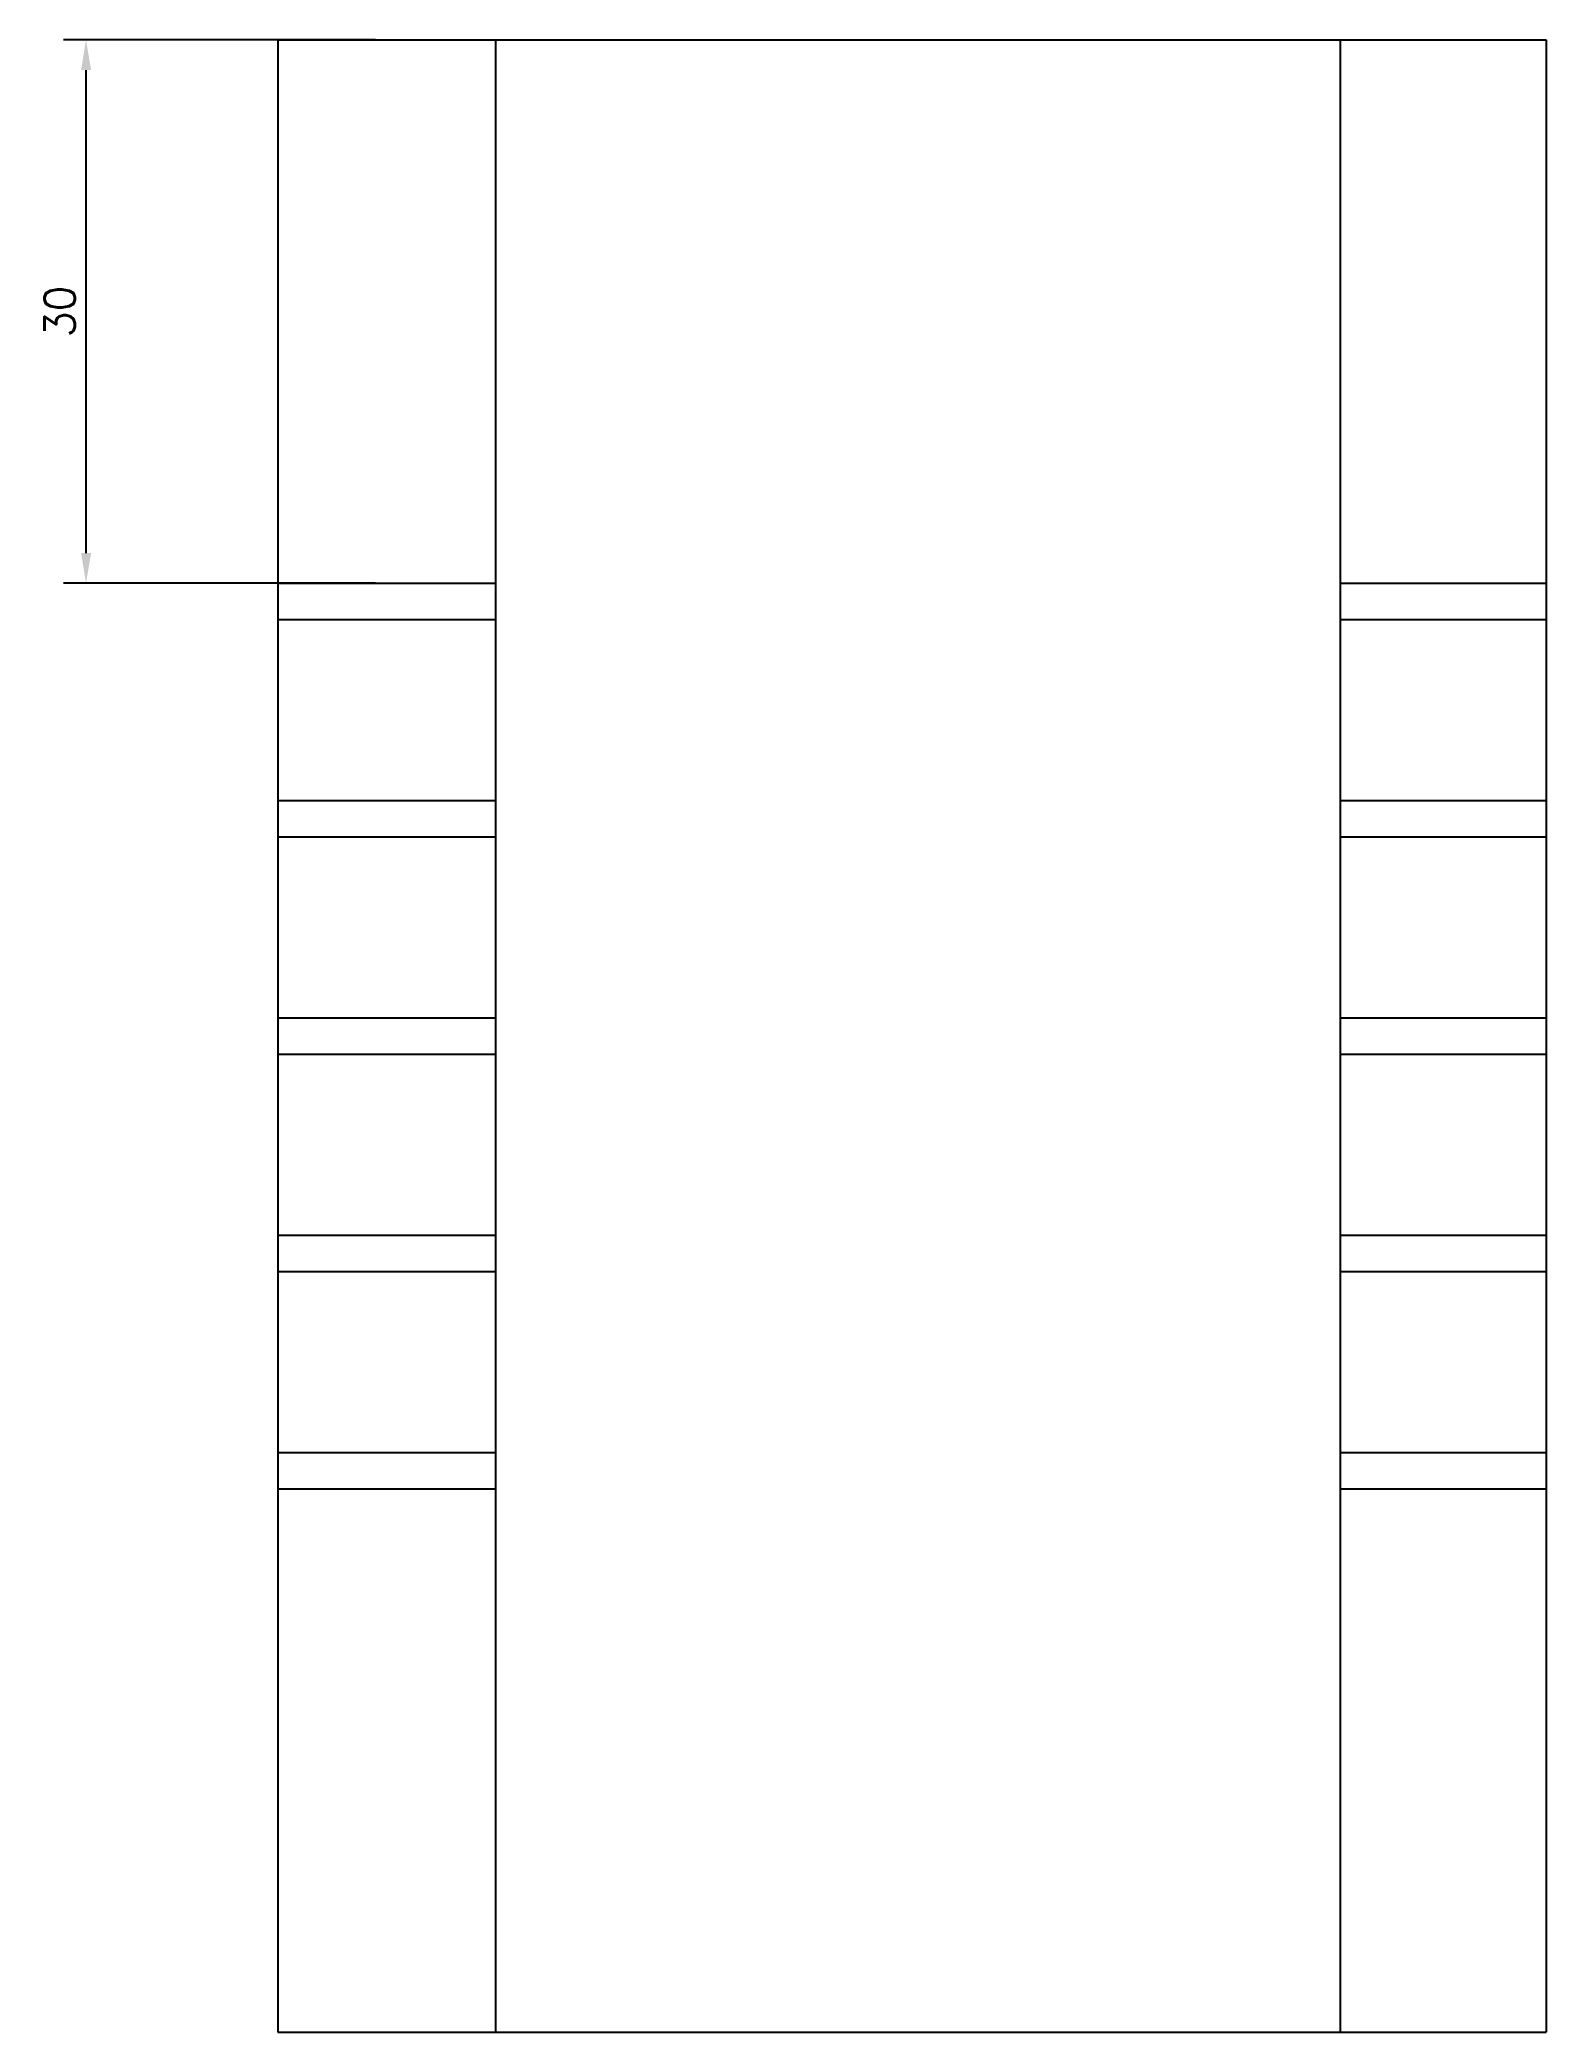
# Model space of a CAD drawing. Header units: millimetres. Extents: x 207 to 1253, y 135 to 755.
# Drawn here: x 1169.8 to 1253, y 581.9 to 691.9 of the extents above; entities that cross this region are included whole.
import ezdxf

# ---------------------------------------------------------------- set-up
doc = ezdxf.new("R2010")
doc.units = ezdxf.units.MM
doc.layers.add('标注', color=3, linetype='Continuous', lineweight=0)
doc.styles.get("Standard").update_dxf_attribs({"font": 'txt.shx'})
doc.dimstyles.new('ISO-25', dxfattribs={"dimtxt": 2.5, "dimasz": 2, "dimexe": 1.25, "dimexo": 0.625, "dimtad": 1, "dimdsep": 46, "dimtxsty": 'Standard', "dimcen": 2.5, "dimclrt": 256, "dimadec": 0, "dimazin": 0, "dimtfac": 1, "dimtmove": 0, "dimatfit": 3, "dimfxl": 1, "dimarcsym": 0})

msp = doc.modelspace()

# ---------------------------------------------------------------- blocks, each defined once
blk = doc.blocks.new('*D159')
at = {"layer": 'Defpoints', "color": 0, "lineweight": 35, "transparency": 16777216}
for p in [(1172.37, 691.86), (1188.96, 691.86), (1188.96, 661.86)]:
    blk.add_point(p, dxfattribs=at)
at = {"layer": '标注', "color": 0, "lineweight": -2, "transparency": 16777216}
for p, q in [((1188.34, 691.86), (1171.12, 691.86)), ((1172.37, 663.52), (1172.37, 690.19)), ((1188.34, 661.86), (1171.12, 661.86))]:
    blk.add_line(p, q, dxfattribs=at)
at = {"layer": '标注', "color": 0, "lineweight": 35, "transparency": 16777216}
for points in [[(1172.1, 690.19), (1172.65, 690.19), (1172.37, 691.86)], [(1172.1, 663.52), (1172.65, 663.52), (1172.37, 661.86)]]:
    blk.add_solid(points, dxfattribs=at)
at = {"layer": '标注', "lineweight": 35, "transparency": 16777216, "insert": (1170.92, 676.86), "char_height": 1.667, "attachment_point": 5, "rotation": 90}
blk.add_mtext('30', dxfattribs=at)

# ---------------------------------------------------------------- dimensions: what is measured, and where the dimension line sits
at = {"layer": '标注', "lineweight": 35}
dim = msp.add_linear_dim(base=(1172.374, 691.855), p1=(1188.964, 661.855), p2=(1188.964, 691.855), angle=90, dimstyle='ISO-25', override={"dimtxt": 1.6667, "dimasz": 1.6667, "dimgap": 0.6245}, dxfattribs=at)
dim.commit()
dim.dimension.update_dxf_attribs({"geometry": '*D159', "text_midpoint": (1170.916, 676.855)})

# ---------------------------------------------------------------- linework, layer by layer
at = {"layer": '标注', "color": 0, "lineweight": 25}
for p, q in [((1182.964, 691.855), (1182.964, 581.855)), ((1182.964, 691.855), (1252.964, 691.855)), ((1194.964, 691.855), (1194.964, 581.855)), ((1241.589, 691.855), (1241.589, 581.855)), ((1252.964, 691.855), (1252.964, 581.855)), ((1182.964, 661.855), (1194.964, 661.855)), ((1241.589, 661.855), (1252.964, 661.855)), ((1182.964, 659.855), (1194.964, 659.855)), ((1241.589, 659.855), (1252.964, 659.855)), ((1182.964, 649.855), (1194.964, 649.855)), ((1241.589, 649.855), (1252.964, 649.855)), ((1182.964, 647.855), (1194.964, 647.855)), ((1241.589, 647.855), (1252.964, 647.855)), ((1182.964, 637.855), (1194.964, 637.855)), ((1241.589, 637.855), (1252.964, 637.855)), ((1182.964, 635.855), (1194.964, 635.855)), ((1241.589, 635.855), (1252.964, 635.855)), ((1182.964, 625.855), (1194.964, 625.855)), ((1241.589, 625.855), (1252.964, 625.855)), ((1182.964, 623.855), (1194.964, 623.855)), ((1241.589, 623.855), (1252.964, 623.855)), ((1182.964, 613.855), (1194.964, 613.855)), ((1241.589, 613.855), (1252.964, 613.855)), ((1182.964, 611.855), (1194.964, 611.855)), ((1241.589, 611.855), (1252.964, 611.855)), ((1182.964, 581.855), (1252.964, 581.855))]:
    msp.add_line(p, q, dxfattribs=at)

msp.set_redraw_order([(e.dxf.handle, doc.entitydb.next_handle()) for e in msp.query("TEXT MTEXT ATTDEF DIMENSION ARC_DIMENSION")])  # texts and dimensions are drawn at this point

doc.saveas('drawing.dxf')
